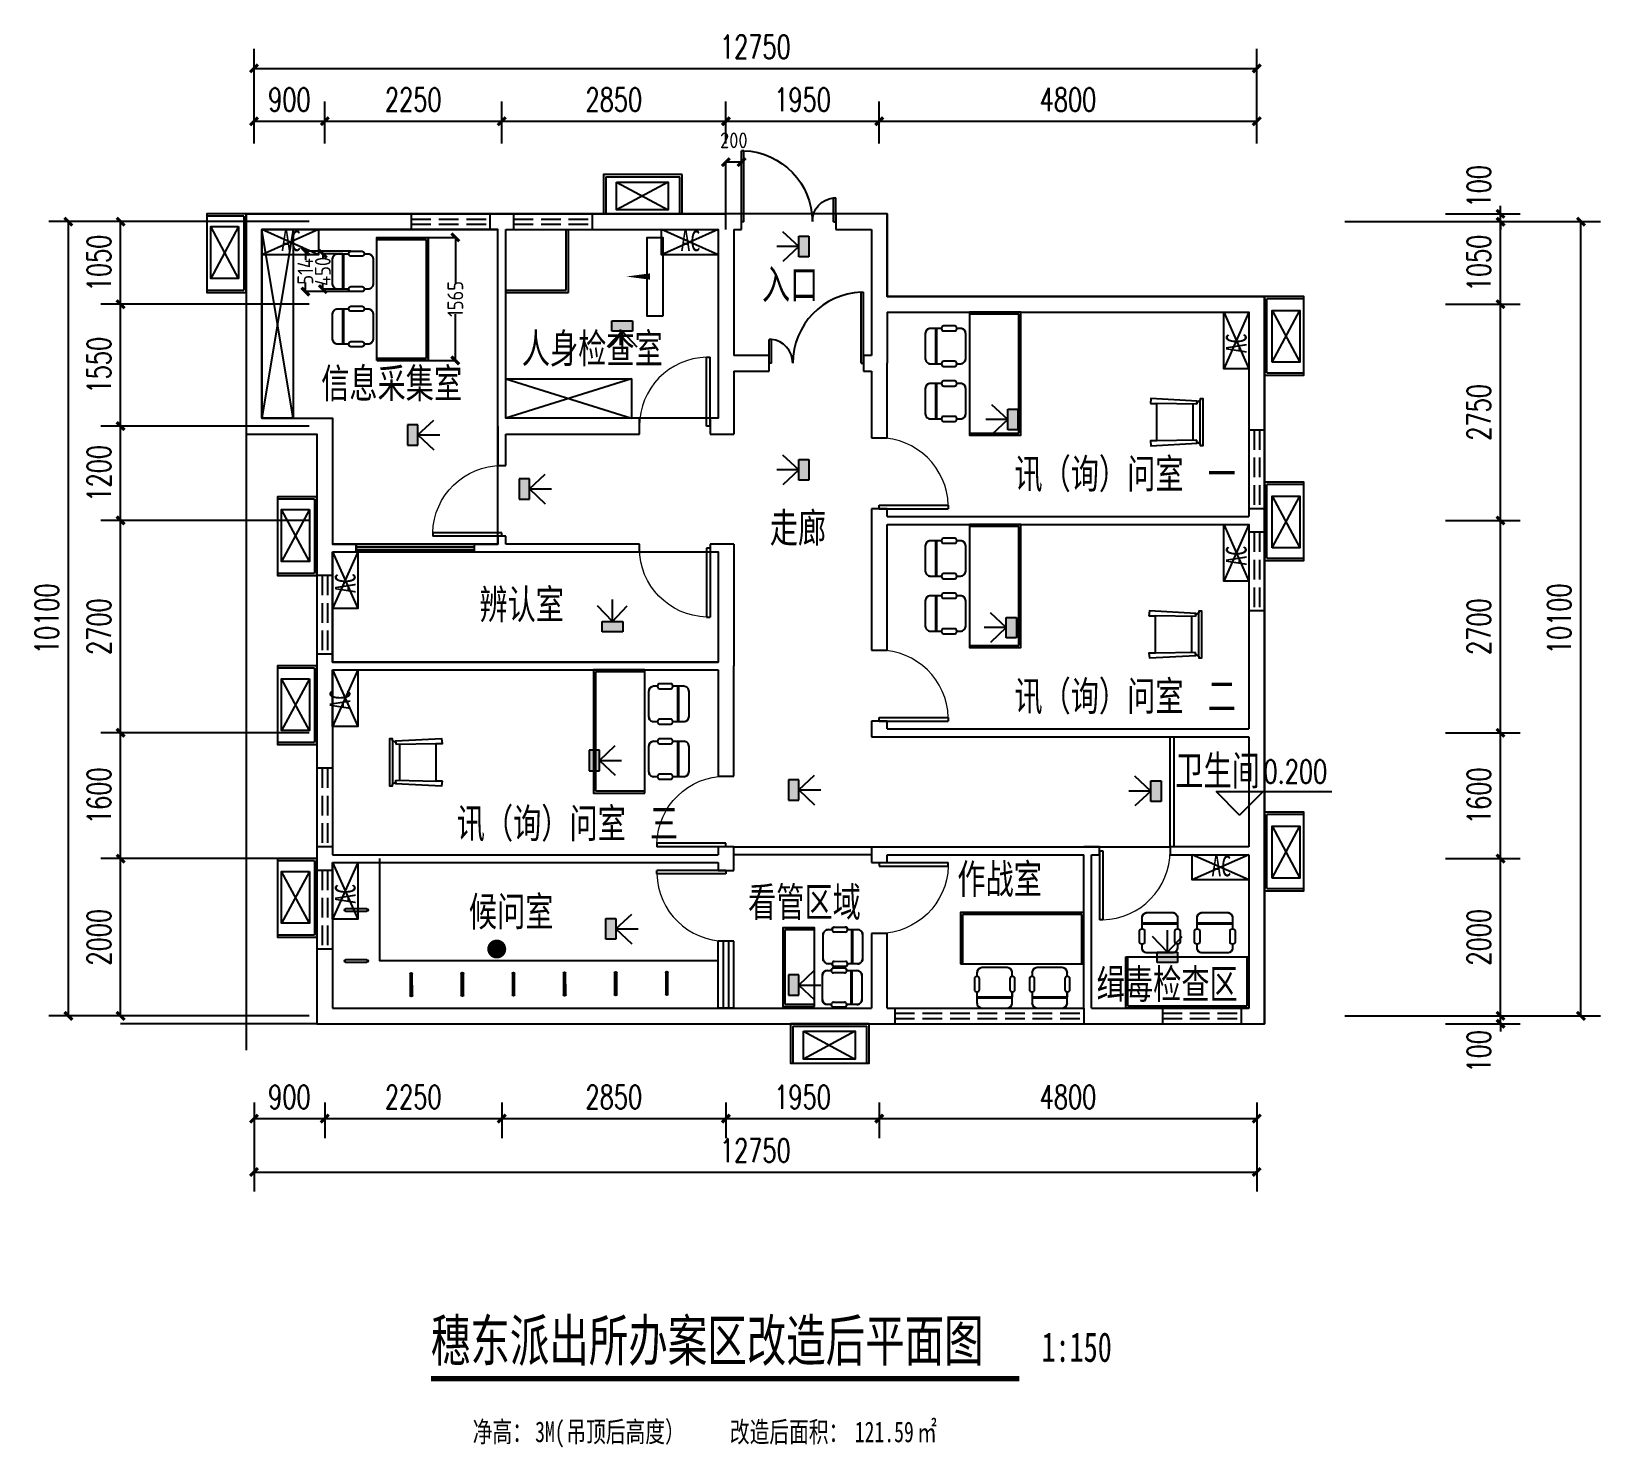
# Model space of a CAD drawing. Extents: x 435414 to 878130, y 303265 to 637509.
# Drawn here: x 435414 to 455367, y 303265 to 321275 of the extents above; entities outside this region: 5.
import ezdxf

# ---------------------------------------------------------------- set-up
doc = ezdxf.new("R2010")
doc.units = 0
doc.header["$LTSCALE"] = 1000
doc.header["$MEASUREMENT"] = 0
doc.linetypes.add('DASH', pattern=[0.35, 0.25, -0.1])
doc.layers.get('0').update_dxf_attribs({"color": 252})
doc.layers.get('Defpoints').update_dxf_attribs({"color": 252})
for name, color, linetype in [('-人员定位', 6, 'Continuous'), ('-人员定位标注', 3, 'Continuous'), ('AXIS', 252, 'Continuous'), ('DIM_ELEV', 252, 'Continuous'), ('DIM_SYMB', 252, 'Continuous'), ('fur', 252, 'Continuous'), ('LATRINE', 252, 'Continuous'), ('PUB_DIM', 252, 'Continuous'), ('PUB_TEXT', 252, 'Continuous'), ('PUB_TITLE', 252, 'Continuous'), ('WALL', 252, 'Continuous'), ('WINDOW', 252, 'Continuous'), ('设计范围外', 252, 'Continuous'), ('铝扣板', 252, 'Continuous')]:
    doc.layers.add(name, color=color, linetype=linetype)
doc.styles.add('_TCH_DIM', font='SIMPLEX', dxfattribs={"bigfont": 'GBCBIG'})
doc.styles.add('_TCH_DIM_T3', font='SIMPLEX', dxfattribs={"width": 0.705882, "bigfont": 'GBCBIG'})
doc.styles.add('HT', font='simhei.ttf', dxfattribs={"width": 0.7, "height": 500})
doc.styles.get("Standard").update_dxf_attribs({"font": 'gbenor.shx', "bigfont": 'gbcbig.shx'})
doc.dimstyles.new('111', dxfattribs={"dimscale": 100, "dimtxt": 2, "dimasz": 1, "dimexe": 0, "dimexo": 0, "dimgap": 0, "dimtad": 0, "dimdec": 0, "dimzin": 0, "dimdsep": 46, "dimtxsty": 'Standard', "dimblk": 'ARCHTICK', "dimcen": 0.09, "dimclrd": 256, "dimclre": 256, "dimclrt": 256, "dimadec": 0, "dimazin": 0, "dimtfac": 1, "dimtdec": 0, "dimtix": 1, "dimtmove": 2, "dimatfit": 3, "dimfxl": 1, "dimtolj": 1, "dimtzin": 0, "dimlwd": -1, "dimarcsym": 0})
doc.dimstyles.new('_TCH_ARCH&&100', dxfattribs={"dimtxt": 297.5, "dimasz": 100, "dimexe": 250, "dimexo": 300, "dimgap": 126.25, "dimtad": 1, "dimdec": 0, "dimzin": 0, "dimdsep": 46, "dimtxsty": '_TCH_DIM_T3', "dimblk": 'ARCHTICK', "dimcen": 0.09, "dimclrt": 7, "dimazin": 2, "dimtfac": 1, "dimtdec": 0, "dimtix": 1, "dimtmove": 2, "dimatfit": 3, "dimfxl": 1, "dimtolj": 1, "dimtzin": 0, "dimarcsym": 0})

msp = doc.modelspace()

# ---------------------------------------------------------------- texts
at = {"color": 7, "style": 'HT', "width": 0.7}
for s, height, p in [('穗东派出所办案区改造后平面图', 525.738, (440494.3, 304364.9)), ('1:150', 375.53, (448258.1, 304356))]:
    msp.add_text(s, height=height, dxfattribs=at).set_placement(p)
at = {"layer": 'DIM_ELEV', "color": 7, "style": '_TCH_DIM', "width": 0.705882}
msp.add_text('0.200', height=297.5, dxfattribs=at).set_placement((451080.7, 311712.8))
at = {"layer": 'PUB_TEXT', "style": 'HT', "width": 0.7}
for s, height, p in [('入口', 375.53, (444702.9, 317870.9)), ('人身检查室', 375.53, (441649.8, 317056.4)), ('信息采集室', 375.53, (439098.7, 316612.4)), ('讯（询）问室', 375.53, (447913, 315462.3)), ('一', 375.5, (450370.4, 315462.3)), ('走廊', 375.53, (444803.3, 314774.7)), ('辨认室', 375.53, (441110.5, 313801.5)), ('讯（询）问室', 375.53, (447913, 312634.8)), ('二', 375.5, (450370.4, 312634.8)), ('卫生间', 375.53, (449959.9, 311687.4)), ('讯（询）问室', 375.53, (440822.5, 311016.9)), ('三', 375.5, (443279.9, 311016.9)), ('作战室', 375.53, (447188, 310309)), ('候问室', 375.53, (440976.7, 309895)), ('看管区域', 375.53, (444526.7, 310015.6)), ('缉毒检查区', 375.53, (448960.2, 308972.9))]:
    msp.add_text(s, height=height, dxfattribs=at).set_placement(p)
at = {"layer": 'PUB_TEXT', "color": 0, "style": 'HT', "width": 0.7}
for s, height, p in [('净高：', 262.87, (441025.5, 303335.2)), ('3M(', 262.87, (441819.5, 303335.2)), ('吊顶后高度）', 262.87, (442216.4, 303335.2)), ('改造后面积：', 262.87, (444295.5, 303333.7)), ('121.59', 262.87, (445883.4, 303333.7)), ('㎡', 262.9, (446677.3, 303333.7))]:
    msp.add_text(s, height=height, dxfattribs=at).set_placement(p)
at = {"layer": 'PUB_TITLE', "color": 0, "style": 'HT', "width": 0.7}
for p in [(877653.9, 637234.6), (877653.9, 637234.6), (438589.1, 318479.9), (443669.1, 318479.9), (450419.1, 310529.9)]:
    msp.add_text('AC', height=262.87, dxfattribs=at).set_placement(p)
for p in [(450866.4, 317181.7), (450866.4, 314481.7), (439536.4, 314131.7), (439469.2, 312649.9), (439536.4, 310181.7)]:
    msp.add_text('AC', height=262.87, rotation=90, dxfattribs=at).set_placement(p)

# ---------------------------------------------------------------- blocks, each defined once
blk = doc.blocks.new('YZ')
at = {"layer": 'fur'}
for p, q in [((124381, 18571), (124060, 18571)), ((123964, 18432), (123964, 18290)), ((124002, 18457), (123990, 18457)), ((123996, 18507), (123996, 18457)), ((124028, 18290), (124028, 18432)), ((124414, 18432), (124414, 18290)), ((124452, 18457), (124440, 18457)), ((124445, 18457), (124445, 18507)), ((124478, 18290), (124478, 18432)), ((123990, 18265), (124002, 18265)), ((123996, 18265), (123996, 18122)), ((123996, 18199), (124445, 18199)), ((123996, 18186), (124445, 18186)), ((124440, 18265), (124452, 18265)), ((124445, 18122), (124445, 18265)), ((124060, 18057), (124381, 18057))]:
    blk.add_line(p, q, dxfattribs=at)
blk.add_lwpolyline([(124445, 18122), (124446, 18265), (124452, 18265, 0.414214), (124478, 18290), (124478, 18432, 0.414214), (124452, 18457), (124446, 18457), (124445, 18457), (124445, 18507, 0.414214), (124381, 18571), (124060, 18571, 0.414214), (123996, 18507), (123996, 18457), (123990, 18457, 0.414214), (123964, 18432), (123964, 18290, 0.414214), (123990, 18265), (123996, 18265), (123996, 18122, 0.414214), (124060, 18057), (124381, 18057, 0.414214), (124445, 18122)], format="xyb", close=True, dxfattribs=at)
for centre, radius, start, end in [((124060, 18507), 64.3, 90, 180), ((124381, 18507), 64.3, 0, 90), ((123990, 18432), 25.7, 90, 180), ((124002, 18432), 25.7, 0, 90), ((124440, 18432), 25.7, 90, 180), ((124452, 18432), 25.7, 0, 90), ((123990, 18290), 25.7, 180, 270), ((124002, 18290), 25.7, 270, 0), ((124440, 18290), 25.7, 180, 270), ((124452, 18290), 25.7, 270, 0), ((124060, 18122), 64.3, 180, 270), ((124381, 18122), 64.3, 270, 0)]:
    blk.add_arc(centre, radius, start, end, dxfattribs=at)
blk = doc.blocks.new('ZH')
at = {"layer": 'fur'}
for p, q in [((125098, 19243), (123584, 19243)), ((123584, 19243), (123584, 18618)), ((125098, 18618), (125098, 19243))]:
    blk.add_line(p, q, dxfattribs=at)
blk.add_lwpolyline([(123558, 18618), (125123, 18618), (125123, 19269), (123558, 19269)], close=True, dxfattribs=at)
for p in [(-230, -3), (470, -3)]:
    blk.add_blockref('YZ', p)
blk = doc.blocks.new('111111')
at = {"layer": '设计范围外', "color": 251, "true_color": 0x636466}
for p, q in [((59799, 102871), (59799, 102401)), ((59931, 102806), (60591, 102453)), ((60591, 102806), (59931, 102453)), ((60739, 102401), (60739, 102871))]:
    blk.add_line(p, q, dxfattribs=at)
for points in [[(60769, 102901), (59769, 102901), (59769, 102401), (60769, 102401)], [(59931, 102806), (60591, 102806), (60591, 102453), (59931, 102453)]]:
    blk.add_lwpolyline(points, close=True, dxfattribs=at)
at = {"layer": '铝扣板', "color": 251, "true_color": 0x636466}
blk.add_line((59799, 102871), (60739, 102871), dxfattribs=at)
blk = doc.blocks.new('22222222')
at = {"layer": '设计范围外', "color": 251, "true_color": 0x636466}
for p, q in [((58177, 100807), (58497, 100087)), ((58497, 100807), (58177, 100087))]:
    blk.add_line(p, q, dxfattribs=at)
blk.add_lwpolyline([(58177, 100807), (58497, 100807), (58497, 100087), (58177, 100087)], close=True, dxfattribs=at)
blk = doc.blocks.new('A$C67C54AE6')
at = {"color": 7}
for p, q in [((14, 28), (286, 28)), ((286, 0), (14, 0))]:
    blk.add_line(p, q, dxfattribs=at)
for centre, start, end in [((14, 14), 90, 270), ((286, 14), 270, 90)]:
    blk.add_arc(centre, 13.9, start, end, dxfattribs=at)
blk = doc.blocks.new('A$C127062B6')
at = {"layer": 'fur'}
for p, q in [((32, 307), (32, 436)), ((96, 500), (403, 500)), ((468, 436), (468, 307)), ((0, 140), (0, 281)), ((26, 307), (39, 307)), ((32, 372), (468, 372)), ((32, 359), (468, 359)), ((64, 281), (64, 140)), ((436, 140), (436, 281)), ((462, 307), (475, 307)), ((500, 281), (500, 140)), ((39, 114), (26, 114)), ((32, 64), (32, 114)), ((403, 0), (96, 0)), ((475, 114), (462, 114)), ((468, 114), (468, 64))]:
    blk.add_line(p, q, dxfattribs=at)
blk.add_lwpolyline([(468, 436), (468, 307), (475, 307, -0.414214), (500, 281), (500, 140, -0.414214), (475, 114), (468, 114), (468, 114), (468, 64, -0.414214), (403, 0), (96, 0, -0.414214), (32, 64), (32, 114), (26, 114, -0.414214), (0, 140), (0, 281, -0.414214), (26, 307), (32, 307), (32, 436, -0.414214), (96, 500), (403, 500, -0.414214), (468, 436)], format="xyb", close=True, dxfattribs=at)
for centre, radius, start, end in [((96, 436), 64.3, 90, 180), ((403, 436), 64.3, 0, 90), ((26, 281), 25.7, 90, 180), ((39, 281), 25.7, 0, 90), ((462, 281), 25.7, 90, 180), ((475, 281), 25.7, 0, 90), ((26, 140), 25.7, 180, 270), ((96, 64), 64.3, 180, 270), ((39, 140), 25.7, 270, 0), ((403, 64), 64.3, 270, 0), ((462, 140), 25.7, 180, 270), ((475, 140), 25.7, 270, 0)]:
    blk.add_arc(centre, radius, start, end, dxfattribs=at)
blk = doc.blocks.new('A$C57A22358')
at = {"layer": 'fur'}
for p, q in [((974, 375), (26, 375)), ((26, 375), (26, 0)), ((974, 0), (974, 375))]:
    blk.add_line(p, q, dxfattribs=at)
blk.add_lwpolyline([(0, 0), (1000, 0), (1000, 400), (0, 400)], close=True, dxfattribs=at)
blk = doc.blocks.new('_ArchTick')
at = {"color": 0, "linetype": 'ByBlock', "const_width": 0.4}
blk.add_lwpolyline([(-0.5, -0.5), (0.5, 0.5)], dxfattribs=at)
blk = doc.blocks.new('*D23')
at = {"layer": 'AXIS', "color": 0, "lineweight": -2, "transparency": 16777216}
for p, q in [((438245, 319847), (438245, 320382)), ((439145, 319847), (439145, 320382)), ((438245, 320132), (439145, 320132))]:
    blk.add_line(p, q, dxfattribs=at)
at = {"layer": 'Defpoints', "color": 0, "transparency": 16777216}
for p in [(439145, 320132), (438245, 319547), (439145, 319547)]:
    blk.add_point(p, dxfattribs=at)
at = {"layer": 'AXIS', "color": 0, "lineweight": -2, "transparency": 16777216, "xscale": 100, "yscale": 100, "zscale": 100, "rotation": 180}
blk.add_blockref('_ArchTick', (438245, 320132), dxfattribs=at)
at = {"layer": 'AXIS', "color": 0, "lineweight": -2, "transparency": 16777216, "xscale": 100, "yscale": 100, "zscale": 100}
blk.add_blockref('_ArchTick', (439145, 320132), dxfattribs=at)
at = {"layer": 'AXIS', "color": 7, "transparency": 16777216, "insert": (438695, 320407), "char_height": 297.5, "attachment_point": 5, "style": '_TCH_DIM_T3'}
blk.add_mtext('\\A1;900', dxfattribs=at)
blk = doc.blocks.new('*D24')
at = {"layer": 'AXIS', "color": 0, "lineweight": -2, "transparency": 16777216}
for p, q in [((439145, 319847), (439145, 320382)), ((441395, 319847), (441395, 320382)), ((439145, 320132), (441395, 320132))]:
    blk.add_line(p, q, dxfattribs=at)
at = {"layer": 'Defpoints', "color": 0, "transparency": 16777216}
for p in [(441395, 320132), (439145, 319547), (441395, 319547)]:
    blk.add_point(p, dxfattribs=at)
at = {"layer": 'AXIS', "color": 0, "lineweight": -2, "transparency": 16777216, "xscale": 100, "yscale": 100, "zscale": 100, "rotation": 180}
blk.add_blockref('_ArchTick', (439145, 320132), dxfattribs=at)
at = {"layer": 'AXIS', "color": 0, "lineweight": -2, "transparency": 16777216, "xscale": 100, "yscale": 100, "zscale": 100}
blk.add_blockref('_ArchTick', (441395, 320132), dxfattribs=at)
at = {"layer": 'AXIS', "color": 7, "transparency": 16777216, "insert": (440270, 320407), "char_height": 297.5, "attachment_point": 5, "style": '_TCH_DIM_T3'}
blk.add_mtext('\\A1;2250', dxfattribs=at)
blk = doc.blocks.new('*D25')
at = {"layer": 'AXIS', "color": 0, "lineweight": -2, "transparency": 16777216}
for p, q in [((441395, 319847), (441395, 320382)), ((444245, 319847), (444245, 320382)), ((441395, 320132), (444245, 320132))]:
    blk.add_line(p, q, dxfattribs=at)
at = {"layer": 'Defpoints', "color": 0, "transparency": 16777216}
for p in [(444245, 320132), (441395, 319547), (444245, 319547)]:
    blk.add_point(p, dxfattribs=at)
at = {"layer": 'AXIS', "color": 0, "lineweight": -2, "transparency": 16777216, "xscale": 100, "yscale": 100, "zscale": 100, "rotation": 180}
blk.add_blockref('_ArchTick', (441395, 320132), dxfattribs=at)
at = {"layer": 'AXIS', "color": 0, "lineweight": -2, "transparency": 16777216, "xscale": 100, "yscale": 100, "zscale": 100}
blk.add_blockref('_ArchTick', (444245, 320132), dxfattribs=at)
at = {"layer": 'AXIS', "color": 7, "transparency": 16777216, "insert": (442820, 320407), "char_height": 297.5, "attachment_point": 5, "style": '_TCH_DIM_T3'}
blk.add_mtext('\\A1;2850', dxfattribs=at)
blk = doc.blocks.new('*D26')
at = {"layer": 'AXIS', "color": 0, "lineweight": -2, "transparency": 16777216}
for p, q in [((444245, 319847), (444245, 320382)), ((446195, 319847), (446195, 320382)), ((444245, 320132), (446195, 320132))]:
    blk.add_line(p, q, dxfattribs=at)
at = {"layer": 'Defpoints', "color": 0, "transparency": 16777216}
for p in [(446195, 320132), (444245, 319547), (446195, 319547)]:
    blk.add_point(p, dxfattribs=at)
at = {"layer": 'AXIS', "color": 0, "lineweight": -2, "transparency": 16777216, "xscale": 100, "yscale": 100, "zscale": 100, "rotation": 180}
blk.add_blockref('_ArchTick', (444245, 320132), dxfattribs=at)
at = {"layer": 'AXIS', "color": 0, "lineweight": -2, "transparency": 16777216, "xscale": 100, "yscale": 100, "zscale": 100}
blk.add_blockref('_ArchTick', (446195, 320132), dxfattribs=at)
at = {"layer": 'AXIS', "color": 7, "transparency": 16777216, "insert": (445220, 320407), "char_height": 297.5, "attachment_point": 5, "style": '_TCH_DIM_T3'}
blk.add_mtext('\\A1;1950', dxfattribs=at)
blk = doc.blocks.new('*D27')
at = {"layer": 'AXIS', "color": 0, "lineweight": -2, "transparency": 16777216}
for p, q in [((446195, 319847), (446195, 320382)), ((450995, 319847), (450995, 320382)), ((446195, 320132), (450995, 320132))]:
    blk.add_line(p, q, dxfattribs=at)
at = {"layer": 'Defpoints', "color": 0, "transparency": 16777216}
for p in [(450995, 320132), (446195, 319547), (450995, 319547)]:
    blk.add_point(p, dxfattribs=at)
at = {"layer": 'AXIS', "color": 0, "lineweight": -2, "transparency": 16777216, "xscale": 100, "yscale": 100, "zscale": 100, "rotation": 180}
blk.add_blockref('_ArchTick', (446195, 320132), dxfattribs=at)
at = {"layer": 'AXIS', "color": 0, "lineweight": -2, "transparency": 16777216, "xscale": 100, "yscale": 100, "zscale": 100}
blk.add_blockref('_ArchTick', (450995, 320132), dxfattribs=at)
at = {"layer": 'AXIS', "color": 7, "transparency": 16777216, "insert": (448595, 320407), "char_height": 297.5, "attachment_point": 5, "style": '_TCH_DIM_T3'}
blk.add_mtext('\\A1;4800', dxfattribs=at)
blk = doc.blocks.new('*D28')
at = {"layer": 'AXIS', "color": 0, "lineweight": -2, "transparency": 16777216}
for p, q in [((438245, 319847), (438245, 321054)), ((450995, 319847), (450995, 321054)), ((438245, 320804), (450995, 320804))]:
    blk.add_line(p, q, dxfattribs=at)
at = {"layer": 'Defpoints', "color": 0, "transparency": 16777216}
for p in [(450995, 320804), (438245, 319547), (450995, 319547)]:
    blk.add_point(p, dxfattribs=at)
at = {"layer": 'AXIS', "color": 0, "lineweight": -2, "transparency": 16777216, "xscale": 100, "yscale": 100, "zscale": 100, "rotation": 180}
blk.add_blockref('_ArchTick', (438245, 320804), dxfattribs=at)
at = {"layer": 'AXIS', "color": 0, "lineweight": -2, "transparency": 16777216, "xscale": 100, "yscale": 100, "zscale": 100}
blk.add_blockref('_ArchTick', (450995, 320804), dxfattribs=at)
at = {"layer": 'AXIS', "color": 7, "transparency": 16777216, "insert": (444620, 321079), "char_height": 297.5, "attachment_point": 5, "style": '_TCH_DIM_T3'}
blk.add_mtext('\\A1;12750', dxfattribs=at)
blk = doc.blocks.new('*D29')
at = {"layer": 'AXIS', "color": 0, "lineweight": -2, "transparency": 16777216}
for p, q in [((438245, 307655), (438245, 307199)), ((439145, 307655), (439145, 307199)), ((438245, 307449), (439145, 307449))]:
    blk.add_line(p, q, dxfattribs=at)
at = {"layer": 'Defpoints', "color": 0, "transparency": 16777216}
for p in [(438245, 307955), (439145, 307955), (439145, 307449)]:
    blk.add_point(p, dxfattribs=at)
at = {"layer": 'AXIS', "color": 0, "lineweight": -2, "transparency": 16777216, "xscale": 100, "yscale": 100, "zscale": 100, "rotation": 180}
blk.add_blockref('_ArchTick', (438245, 307449), dxfattribs=at)
at = {"layer": 'AXIS', "color": 0, "lineweight": -2, "transparency": 16777216, "xscale": 100, "yscale": 100, "zscale": 100}
blk.add_blockref('_ArchTick', (439145, 307449), dxfattribs=at)
at = {"layer": 'AXIS', "color": 7, "transparency": 16777216, "insert": (438695, 307724), "char_height": 297.5, "attachment_point": 5, "style": '_TCH_DIM_T3'}
blk.add_mtext('\\A1;900', dxfattribs=at)
blk = doc.blocks.new('*D30')
at = {"layer": 'AXIS', "color": 0, "lineweight": -2, "transparency": 16777216}
for p, q in [((439145, 307655), (439145, 307199)), ((441395, 307655), (441395, 307199)), ((439145, 307449), (441395, 307449))]:
    blk.add_line(p, q, dxfattribs=at)
at = {"layer": 'Defpoints', "color": 0, "transparency": 16777216}
for p in [(439145, 307955), (441395, 307955), (441395, 307449)]:
    blk.add_point(p, dxfattribs=at)
at = {"layer": 'AXIS', "color": 0, "lineweight": -2, "transparency": 16777216, "xscale": 100, "yscale": 100, "zscale": 100, "rotation": 180}
blk.add_blockref('_ArchTick', (439145, 307449), dxfattribs=at)
at = {"layer": 'AXIS', "color": 0, "lineweight": -2, "transparency": 16777216, "xscale": 100, "yscale": 100, "zscale": 100}
blk.add_blockref('_ArchTick', (441395, 307449), dxfattribs=at)
at = {"layer": 'AXIS', "color": 7, "transparency": 16777216, "insert": (440270, 307724), "char_height": 297.5, "attachment_point": 5, "style": '_TCH_DIM_T3'}
blk.add_mtext('\\A1;2250', dxfattribs=at)
blk = doc.blocks.new('*D31')
at = {"layer": 'AXIS', "color": 0, "lineweight": -2, "transparency": 16777216}
for p, q in [((441395, 307655), (441395, 307199)), ((444245, 307655), (444245, 307199)), ((441395, 307449), (444245, 307449))]:
    blk.add_line(p, q, dxfattribs=at)
at = {"layer": 'Defpoints', "color": 0, "transparency": 16777216}
for p in [(441395, 307955), (444245, 307955), (444245, 307449)]:
    blk.add_point(p, dxfattribs=at)
at = {"layer": 'AXIS', "color": 0, "lineweight": -2, "transparency": 16777216, "xscale": 100, "yscale": 100, "zscale": 100, "rotation": 180}
blk.add_blockref('_ArchTick', (441395, 307449), dxfattribs=at)
at = {"layer": 'AXIS', "color": 0, "lineweight": -2, "transparency": 16777216, "xscale": 100, "yscale": 100, "zscale": 100}
blk.add_blockref('_ArchTick', (444245, 307449), dxfattribs=at)
at = {"layer": 'AXIS', "color": 7, "transparency": 16777216, "insert": (442820, 307724), "char_height": 297.5, "attachment_point": 5, "style": '_TCH_DIM_T3'}
blk.add_mtext('\\A1;2850', dxfattribs=at)
blk = doc.blocks.new('*D32')
at = {"layer": 'AXIS', "color": 0, "lineweight": -2, "transparency": 16777216}
for p, q in [((444245, 307655), (444245, 307199)), ((446195, 307655), (446195, 307199)), ((444245, 307449), (446195, 307449))]:
    blk.add_line(p, q, dxfattribs=at)
at = {"layer": 'Defpoints', "color": 0, "transparency": 16777216}
for p in [(444245, 307955), (446195, 307955), (446195, 307449)]:
    blk.add_point(p, dxfattribs=at)
at = {"layer": 'AXIS', "color": 0, "lineweight": -2, "transparency": 16777216, "xscale": 100, "yscale": 100, "zscale": 100, "rotation": 180}
blk.add_blockref('_ArchTick', (444245, 307449), dxfattribs=at)
at = {"layer": 'AXIS', "color": 0, "lineweight": -2, "transparency": 16777216, "xscale": 100, "yscale": 100, "zscale": 100}
blk.add_blockref('_ArchTick', (446195, 307449), dxfattribs=at)
at = {"layer": 'AXIS', "color": 7, "transparency": 16777216, "insert": (445220, 307724), "char_height": 297.5, "attachment_point": 5, "style": '_TCH_DIM_T3'}
blk.add_mtext('\\A1;1950', dxfattribs=at)
blk = doc.blocks.new('*D33')
at = {"layer": 'AXIS', "color": 0, "lineweight": -2, "transparency": 16777216}
for p, q in [((446195, 307655), (446195, 307199)), ((450995, 307655), (450995, 307199)), ((446195, 307449), (450995, 307449))]:
    blk.add_line(p, q, dxfattribs=at)
at = {"layer": 'Defpoints', "color": 0, "transparency": 16777216}
for p in [(446195, 307955), (450995, 307955), (450995, 307449)]:
    blk.add_point(p, dxfattribs=at)
at = {"layer": 'AXIS', "color": 0, "lineweight": -2, "transparency": 16777216, "xscale": 100, "yscale": 100, "zscale": 100, "rotation": 180}
blk.add_blockref('_ArchTick', (446195, 307449), dxfattribs=at)
at = {"layer": 'AXIS', "color": 0, "lineweight": -2, "transparency": 16777216, "xscale": 100, "yscale": 100, "zscale": 100}
blk.add_blockref('_ArchTick', (450995, 307449), dxfattribs=at)
at = {"layer": 'AXIS', "color": 7, "transparency": 16777216, "insert": (448595, 307724), "char_height": 297.5, "attachment_point": 5, "style": '_TCH_DIM_T3'}
blk.add_mtext('\\A1;4800', dxfattribs=at)
blk = doc.blocks.new('*D34')
at = {"layer": 'AXIS', "color": 0, "lineweight": -2, "transparency": 16777216}
for p, q in [((438245, 307655), (438245, 306520)), ((450995, 307655), (450995, 306520)), ((438245, 306770), (450995, 306770))]:
    blk.add_line(p, q, dxfattribs=at)
at = {"layer": 'Defpoints', "color": 0, "transparency": 16777216}
for p in [(438245, 307955), (450995, 307955), (450995, 306770)]:
    blk.add_point(p, dxfattribs=at)
at = {"layer": 'AXIS', "color": 0, "lineweight": -2, "transparency": 16777216, "xscale": 100, "yscale": 100, "zscale": 100, "rotation": 180}
blk.add_blockref('_ArchTick', (438245, 306770), dxfattribs=at)
at = {"layer": 'AXIS', "color": 0, "lineweight": -2, "transparency": 16777216, "xscale": 100, "yscale": 100, "zscale": 100}
blk.add_blockref('_ArchTick', (450995, 306770), dxfattribs=at)
at = {"layer": 'AXIS', "color": 7, "transparency": 16777216, "insert": (444620, 307045), "char_height": 297.5, "attachment_point": 5, "style": '_TCH_DIM_T3'}
blk.add_mtext('\\A1;12750', dxfattribs=at)
blk = doc.blocks.new('*D35')
at = {"layer": 'AXIS', "color": 0, "lineweight": -2, "transparency": 16777216}
for p, q in [((438945, 310755), (436299, 310755)), ((436549, 308755), (436549, 310755)), ((438945, 308755), (436299, 308755))]:
    blk.add_line(p, q, dxfattribs=at)
at = {"layer": 'Defpoints', "color": 0, "transparency": 16777216}
for p in [(436549, 310755), (439245, 310755), (439245, 308755)]:
    blk.add_point(p, dxfattribs=at)
at = {"layer": 'AXIS', "color": 0, "lineweight": -2, "transparency": 16777216, "xscale": 100, "yscale": 100, "zscale": 100}
for p, rotation in [((436549, 310755), 90), ((436549, 308755), 270)]:
    blk.add_blockref('_ArchTick', p, dxfattribs=dict(at, rotation=rotation))
at = {"layer": 'AXIS', "color": 7, "transparency": 16777216, "insert": (436274, 309755), "char_height": 297.5, "attachment_point": 5, "rotation": 90, "style": '_TCH_DIM_T3'}
blk.add_mtext('\\A1;2000', dxfattribs=at)
blk = doc.blocks.new('*D36')
at = {"layer": 'AXIS', "color": 0, "lineweight": -2, "transparency": 16777216}
for p, q in [((438945, 312355), (436299, 312355)), ((436549, 310755), (436549, 312355)), ((438945, 310755), (436299, 310755))]:
    blk.add_line(p, q, dxfattribs=at)
at = {"layer": 'Defpoints', "color": 0, "transparency": 16777216}
for p in [(436549, 312355), (439245, 312355), (439245, 310755)]:
    blk.add_point(p, dxfattribs=at)
at = {"layer": 'AXIS', "color": 0, "lineweight": -2, "transparency": 16777216, "xscale": 100, "yscale": 100, "zscale": 100}
for p, rotation in [((436549, 312355), 90), ((436549, 310755), 270)]:
    blk.add_blockref('_ArchTick', p, dxfattribs=dict(at, rotation=rotation))
at = {"layer": 'AXIS', "color": 7, "transparency": 16777216, "insert": (436274, 311555), "char_height": 297.5, "attachment_point": 5, "rotation": 90, "style": '_TCH_DIM_T3'}
blk.add_mtext('\\A1;1600', dxfattribs=at)
blk = doc.blocks.new('*D37')
at = {"layer": 'AXIS', "color": 0, "lineweight": -2, "transparency": 16777216}
for p, q in [((438945, 315055), (436299, 315055)), ((436549, 312355), (436549, 315055)), ((438945, 312355), (436299, 312355))]:
    blk.add_line(p, q, dxfattribs=at)
at = {"layer": 'Defpoints', "color": 0, "transparency": 16777216}
for p in [(436549, 315055), (439245, 315055), (439245, 312355)]:
    blk.add_point(p, dxfattribs=at)
at = {"layer": 'AXIS', "color": 0, "lineweight": -2, "transparency": 16777216, "xscale": 100, "yscale": 100, "zscale": 100}
for p, rotation in [((436549, 315055), 90), ((436549, 312355), 270)]:
    blk.add_blockref('_ArchTick', p, dxfattribs=dict(at, rotation=rotation))
at = {"layer": 'AXIS', "color": 7, "transparency": 16777216, "insert": (436274, 313705), "char_height": 297.5, "attachment_point": 5, "rotation": 90, "style": '_TCH_DIM_T3'}
blk.add_mtext('\\A1;2700', dxfattribs=at)
blk = doc.blocks.new('*D38')
at = {"layer": 'AXIS', "color": 0, "lineweight": -2, "transparency": 16777216}
for p, q in [((438945, 316255), (436299, 316255)), ((436549, 315055), (436549, 316255)), ((438945, 315055), (436299, 315055))]:
    blk.add_line(p, q, dxfattribs=at)
at = {"layer": 'Defpoints', "color": 0, "transparency": 16777216}
for p in [(436549, 316255), (439245, 316255), (439245, 315055)]:
    blk.add_point(p, dxfattribs=at)
at = {"layer": 'AXIS', "color": 0, "lineweight": -2, "transparency": 16777216, "xscale": 100, "yscale": 100, "zscale": 100}
for p, rotation in [((436549, 316255), 90), ((436549, 315055), 270)]:
    blk.add_blockref('_ArchTick', p, dxfattribs=dict(at, rotation=rotation))
at = {"layer": 'AXIS', "color": 7, "transparency": 16777216, "insert": (436274, 315655), "char_height": 297.5, "attachment_point": 5, "rotation": 90, "style": '_TCH_DIM_T3'}
blk.add_mtext('\\A1;1200', dxfattribs=at)
blk = doc.blocks.new('*D39')
at = {"layer": 'AXIS', "color": 0, "lineweight": -2, "transparency": 16777216}
for p, q in [((438945, 317805), (436299, 317805)), ((436549, 316255), (436549, 317805)), ((438945, 316255), (436299, 316255))]:
    blk.add_line(p, q, dxfattribs=at)
at = {"layer": 'Defpoints', "color": 0, "transparency": 16777216}
for p in [(436549, 317805), (439245, 317805), (439245, 316255)]:
    blk.add_point(p, dxfattribs=at)
at = {"layer": 'AXIS', "color": 0, "lineweight": -2, "transparency": 16777216, "xscale": 100, "yscale": 100, "zscale": 100}
for p, rotation in [((436549, 317805), 90), ((436549, 316255), 270)]:
    blk.add_blockref('_ArchTick', p, dxfattribs=dict(at, rotation=rotation))
at = {"layer": 'AXIS', "color": 7, "transparency": 16777216, "insert": (436274, 317030), "char_height": 297.5, "attachment_point": 5, "rotation": 90, "style": '_TCH_DIM_T3'}
blk.add_mtext('\\A1;1550', dxfattribs=at)
blk = doc.blocks.new('*D40')
at = {"layer": 'AXIS', "color": 0, "lineweight": -2, "transparency": 16777216}
for p, q in [((438945, 318855), (436299, 318855)), ((436549, 317805), (436549, 318855)), ((438945, 317805), (436299, 317805))]:
    blk.add_line(p, q, dxfattribs=at)
at = {"layer": 'Defpoints', "color": 0, "transparency": 16777216}
for p in [(436549, 318855), (439245, 318855), (439245, 317805)]:
    blk.add_point(p, dxfattribs=at)
at = {"layer": 'AXIS', "color": 0, "lineweight": -2, "transparency": 16777216, "xscale": 100, "yscale": 100, "zscale": 100}
for p, rotation in [((436549, 318855), 90), ((436549, 317805), 270)]:
    blk.add_blockref('_ArchTick', p, dxfattribs=dict(at, rotation=rotation))
at = {"layer": 'AXIS', "color": 7, "transparency": 16777216, "insert": (436274, 318330), "char_height": 297.5, "attachment_point": 5, "rotation": 90, "style": '_TCH_DIM_T3'}
blk.add_mtext('\\A1;1050', dxfattribs=at)
blk = doc.blocks.new('*D41')
at = {"layer": 'AXIS', "color": 0, "lineweight": -2, "transparency": 16777216}
for p, q in [((438945, 318855), (435635, 318855)), ((435885, 308755), (435885, 318855)), ((438945, 308755), (435635, 308755))]:
    blk.add_line(p, q, dxfattribs=at)
at = {"layer": 'Defpoints', "color": 0, "transparency": 16777216}
for p in [(435885, 318855), (439245, 318855), (439245, 308755)]:
    blk.add_point(p, dxfattribs=at)
at = {"layer": 'AXIS', "color": 0, "lineweight": -2, "transparency": 16777216, "xscale": 100, "yscale": 100, "zscale": 100}
for p, rotation in [((435885, 318855), 90), ((435885, 308755), 270)]:
    blk.add_blockref('_ArchTick', p, dxfattribs=dict(at, rotation=rotation))
at = {"layer": 'AXIS', "color": 7, "transparency": 16777216, "insert": (435610, 313805), "char_height": 297.5, "attachment_point": 5, "rotation": 90, "style": '_TCH_DIM_T3'}
blk.add_mtext('\\A1;10100', dxfattribs=at)
blk = doc.blocks.new('*D42')
at = {"layer": 'AXIS', "color": 0, "lineweight": -2, "transparency": 16777216}
for p, q in [((452117, 318855), (455367, 318855)), ((455117, 308755), (455117, 318855)), ((452117, 308755), (455367, 308755))]:
    blk.add_line(p, q, dxfattribs=at)
at = {"layer": 'Defpoints', "color": 0, "transparency": 16777216}
for p in [(451817, 318855), (455117, 318855), (451817, 308755)]:
    blk.add_point(p, dxfattribs=at)
at = {"layer": 'AXIS', "color": 0, "lineweight": -2, "transparency": 16777216, "xscale": 100, "yscale": 100, "zscale": 100}
for p, rotation in [((455117, 318855), 90), ((455117, 308755), 270)]:
    blk.add_blockref('_ArchTick', p, dxfattribs=dict(at, rotation=rotation))
at = {"layer": 'AXIS', "color": 7, "transparency": 16777216, "insert": (454842, 313805), "char_height": 297.5, "attachment_point": 5, "rotation": 90, "style": '_TCH_DIM_T3'}
blk.add_mtext('\\A1;10100', dxfattribs=at)
blk = doc.blocks.new('*D43')
at = {"layer": 'Defpoints', "color": 0, "transparency": 16777216}
for p in [(453095, 308755), (454095, 308755), (453095, 308655)]:
    blk.add_point(p, dxfattribs=at)
at = {"layer": 'PUB_DIM', "color": 0, "lineweight": -2, "transparency": 16777216}
for p, q in [((453395, 308755), (454345, 308755)), ((454095, 308755), (454095, 308855)), ((454095, 308655), (454095, 308755)), ((453395, 308655), (454345, 308655)), ((454095, 308655), (454095, 308555))]:
    blk.add_line(p, q, dxfattribs=at)
at = {"layer": 'PUB_DIM', "color": 0, "lineweight": -2, "transparency": 16777216, "xscale": 100, "yscale": 100, "zscale": 100}
for p, rotation in [((454095, 308755), 270), ((454095, 308655), 90)]:
    blk.add_blockref('_ArchTick', p, dxfattribs=dict(at, rotation=rotation))
at = {"layer": 'PUB_DIM', "color": 7, "transparency": 16777216, "insert": (453820, 308305), "char_height": 297.5, "attachment_point": 5, "rotation": 90, "style": '_TCH_DIM_T3'}
blk.add_mtext('\\A1;100', dxfattribs=at)
blk = doc.blocks.new('*D44')
at = {"layer": 'Defpoints', "color": 0, "transparency": 16777216}
for p in [(453095, 310755), (454095, 310755), (453095, 308755)]:
    blk.add_point(p, dxfattribs=at)
at = {"layer": 'PUB_DIM', "color": 0, "lineweight": -2, "transparency": 16777216}
for p, q in [((453395, 310755), (454345, 310755)), ((454095, 308755), (454095, 310755)), ((453395, 308755), (454345, 308755))]:
    blk.add_line(p, q, dxfattribs=at)
at = {"layer": 'PUB_DIM', "color": 0, "lineweight": -2, "transparency": 16777216, "xscale": 100, "yscale": 100, "zscale": 100}
for p, rotation in [((454095, 310755), 90), ((454095, 308755), 270)]:
    blk.add_blockref('_ArchTick', p, dxfattribs=dict(at, rotation=rotation))
at = {"layer": 'PUB_DIM', "color": 7, "transparency": 16777216, "insert": (453820, 309755), "char_height": 297.5, "attachment_point": 5, "rotation": 90, "style": '_TCH_DIM_T3'}
blk.add_mtext('\\A1;2000', dxfattribs=at)
blk = doc.blocks.new('*D45')
at = {"layer": 'Defpoints', "color": 0, "transparency": 16777216}
for p in [(453095, 312355), (454095, 312355), (453095, 310755)]:
    blk.add_point(p, dxfattribs=at)
at = {"layer": 'PUB_DIM', "color": 0, "lineweight": -2, "transparency": 16777216}
for p, q in [((453395, 312355), (454345, 312355)), ((454095, 310755), (454095, 312355)), ((453395, 310755), (454345, 310755))]:
    blk.add_line(p, q, dxfattribs=at)
at = {"layer": 'PUB_DIM', "color": 0, "lineweight": -2, "transparency": 16777216, "xscale": 100, "yscale": 100, "zscale": 100}
for p, rotation in [((454095, 312355), 90), ((454095, 310755), 270)]:
    blk.add_blockref('_ArchTick', p, dxfattribs=dict(at, rotation=rotation))
at = {"layer": 'PUB_DIM', "color": 7, "transparency": 16777216, "insert": (453820, 311555), "char_height": 297.5, "attachment_point": 5, "rotation": 90, "style": '_TCH_DIM_T3'}
blk.add_mtext('\\A1;1600', dxfattribs=at)
blk = doc.blocks.new('*D46')
at = {"layer": 'Defpoints', "color": 0, "transparency": 16777216}
for p in [(453095, 315055), (454095, 315055), (453095, 312355)]:
    blk.add_point(p, dxfattribs=at)
at = {"layer": 'PUB_DIM', "color": 0, "lineweight": -2, "transparency": 16777216}
for p, q in [((453395, 315055), (454345, 315055)), ((454095, 312355), (454095, 315055)), ((453395, 312355), (454345, 312355))]:
    blk.add_line(p, q, dxfattribs=at)
at = {"layer": 'PUB_DIM', "color": 0, "lineweight": -2, "transparency": 16777216, "xscale": 100, "yscale": 100, "zscale": 100}
for p, rotation in [((454095, 315055), 90), ((454095, 312355), 270)]:
    blk.add_blockref('_ArchTick', p, dxfattribs=dict(at, rotation=rotation))
at = {"layer": 'PUB_DIM', "color": 7, "transparency": 16777216, "insert": (453820, 313705), "char_height": 297.5, "attachment_point": 5, "rotation": 90, "style": '_TCH_DIM_T3'}
blk.add_mtext('\\A1;2700', dxfattribs=at)
blk = doc.blocks.new('*D47')
at = {"layer": 'Defpoints', "color": 0, "transparency": 16777216}
for p in [(453095, 317805), (454095, 317805), (453095, 315055)]:
    blk.add_point(p, dxfattribs=at)
at = {"layer": 'PUB_DIM', "color": 0, "lineweight": -2, "transparency": 16777216}
for p, q in [((453395, 317805), (454345, 317805)), ((454095, 315055), (454095, 317805)), ((453395, 315055), (454345, 315055))]:
    blk.add_line(p, q, dxfattribs=at)
at = {"layer": 'PUB_DIM', "color": 0, "lineweight": -2, "transparency": 16777216, "xscale": 100, "yscale": 100, "zscale": 100}
for p, rotation in [((454095, 317805), 90), ((454095, 315055), 270)]:
    blk.add_blockref('_ArchTick', p, dxfattribs=dict(at, rotation=rotation))
at = {"layer": 'PUB_DIM', "color": 7, "transparency": 16777216, "insert": (453820, 316430), "char_height": 297.5, "attachment_point": 5, "rotation": 90, "style": '_TCH_DIM_T3'}
blk.add_mtext('\\A1;2750', dxfattribs=at)
blk = doc.blocks.new('*D48')
at = {"layer": 'Defpoints', "color": 0, "transparency": 16777216}
for p in [(453095, 318855), (454095, 318855), (453095, 317805)]:
    blk.add_point(p, dxfattribs=at)
at = {"layer": 'PUB_DIM', "color": 0, "lineweight": -2, "transparency": 16777216}
for p, q in [((453395, 318855), (454345, 318855)), ((454095, 317805), (454095, 318855)), ((453395, 317805), (454345, 317805))]:
    blk.add_line(p, q, dxfattribs=at)
at = {"layer": 'PUB_DIM', "color": 0, "lineweight": -2, "transparency": 16777216, "xscale": 100, "yscale": 100, "zscale": 100}
for p, rotation in [((454095, 318855), 90), ((454095, 317805), 270)]:
    blk.add_blockref('_ArchTick', p, dxfattribs=dict(at, rotation=rotation))
at = {"layer": 'PUB_DIM', "color": 7, "transparency": 16777216, "insert": (453820, 318330), "char_height": 297.5, "attachment_point": 5, "rotation": 90, "style": '_TCH_DIM_T3'}
blk.add_mtext('\\A1;1050', dxfattribs=at)
blk = doc.blocks.new('*D49')
at = {"layer": 'Defpoints', "color": 0, "transparency": 16777216}
for p in [(453095, 318955), (453095, 318855), (454095, 318955)]:
    blk.add_point(p, dxfattribs=at)
at = {"layer": 'PUB_DIM', "color": 0, "lineweight": -2, "transparency": 16777216}
for p, q in [((454095, 318955), (454095, 319055)), ((453395, 318955), (454345, 318955)), ((453395, 318855), (454345, 318855)), ((454095, 318855), (454095, 318955)), ((454095, 318855), (454095, 318755))]:
    blk.add_line(p, q, dxfattribs=at)
at = {"layer": 'PUB_DIM', "color": 0, "lineweight": -2, "transparency": 16777216, "xscale": 100, "yscale": 100, "zscale": 100}
for p, rotation in [((454095, 318955), 270), ((454095, 318855), 90)]:
    blk.add_blockref('_ArchTick', p, dxfattribs=dict(at, rotation=rotation))
at = {"layer": 'PUB_DIM', "color": 7, "transparency": 16777216, "insert": (453820, 319305), "char_height": 297.5, "attachment_point": 5, "rotation": 90, "style": '_TCH_DIM_T3'}
blk.add_mtext('\\A1;100', dxfattribs=at)
blk = doc.blocks.new('$DorLib2D$00000001')
for p, q in [((0.45, 0.975), (0.5, 0.975)), ((0.45, 0), (0.45, 0.975)), ((0.5, 0), (0.5, 0.975)), ((0.5, 0), (0.45, 0))]:
    blk.add_line(p, q)
at = {"lineweight": 13}
blk.add_arc((0.475, 0), 0.975, 91.4693, 180, dxfattribs=at)
blk = doc.blocks.new('$plan$00002463')
at = {"layer": 'fur'}
for p, q in [((274, -37), (-274, -37)), ((-252, -77), (-229, -78)), ((-229, -78), (-238, -592)), ((-229, -128), (229, -128)), ((252, -77), (229, -78)), ((229, -78), (238, -592))]:
    blk.add_line(p, q, dxfattribs=at)
blk.add_lwpolyline([(-239, -670), (-238, -592), (0, -592), (238, -592), (239, -670), (299, -663), (269, -76), (252, -77), (274, -37), (298, -37), (298, 0), (-298, 0), (-298, -37), (-274, -37), (-252, -77), (-269, -76), (-299, -663)], close=True, dxfattribs=at)
blk = doc.blocks.new('$TCHSYS$WIN2D')
for p, q in [((-0.5, 0.5), (0.5, 0.5)), ((-0.5, 0.5), (-0.5, -0.5)), ((0.5, 0.5), (0.5, -0.5)), ((0.5, 0.167), (-0.5, 0.167)), ((0.5, -0.167), (-0.5, -0.167)), ((-0.5, -0.5), (0.5, -0.5))]:
    blk.add_line(p, q)
blk = doc.blocks.new('$DorLib2D$00000225')
at = {"color": 0}
for p, q in [((0.475, -0.001), (0.475, 0.752)), ((0.475, 0.752), (0.5, 0.752)), ((0.5, -0.001), (0.5, 0.752)), ((-0.5, 0), (-0.5, 0.252)), ((-0.475, 0.252), (-0.5, 0.252)), ((-0.475, 0), (-0.475, 0.252)), ((-0.475, 0), (-0.5, 0)), ((0.475, -0.001), (0.5, -0.001))]:
    blk.add_line(p, q, dxfattribs=at)
for centre, radius, start, end in [((0.505, -0.002), 0.755, 92.2493, 179.7238), ((-0.501, 0.003), 0.251, 359.7899, 84.0974)]:
    blk.add_arc(centre, radius, start, end, dxfattribs=at)
blk = doc.blocks.new('定位基站')
at = {"layer": '-人员定位', "ltscale": 0.01}
h = blk.add_hatch(color=256, dxfattribs=at)
h.dxf.hatch_style = 1
h.paths.add_polyline_path([(406524, 477798), (406524, 477617), (406162, 477617), (406162, 477798)])
at = {"layer": '-人员定位', "color": 6}
for p, q in [((406343, 477798), (406082, 478077)), ((406343, 477798), (406343, 478186)), ((406343, 477798), (406604, 478077)), ((406343, 477995), (406343, 477995)), ((406162, 477798), (406524, 477798)), ((406162, 477617), (406162, 477798)), ((406524, 477798), (406524, 477617)), ((406524, 477617), (406162, 477617))]:
    blk.add_line(p, q, dxfattribs=at)
blk = doc.blocks.new('*D54')
at = {"layer": '-人员定位标注', "lineweight": -2, "transparency": 16777216}
for p, q in [((444245, 318755), (444245, 319612)), ((444445, 318853), (444445, 319612))]:
    blk.add_line(p, q, dxfattribs=at)
at = {"layer": '-人员定位标注', "transparency": 16777216}
blk.add_line((444445, 319612), (444245, 319612), dxfattribs=at)
at = {"layer": 'Defpoints', "color": 0, "transparency": 16777216}
for p in [(444245, 319612), (444445, 318853), (444245, 318755)]:
    blk.add_point(p, dxfattribs=at)
at = {"layer": '-人员定位标注', "transparency": 16777216, "xscale": 100, "yscale": 100, "zscale": 100, "rotation": 180}
blk.add_blockref('_ArchTick', (444245, 319612), dxfattribs=at)
at = {"layer": '-人员定位标注', "transparency": 16777216, "xscale": 100, "yscale": 100, "zscale": 100}
blk.add_blockref('_ArchTick', (444445, 319612), dxfattribs=at)
at = {"layer": '-人员定位标注', "transparency": 16777216, "insert": (444346, 319889), "char_height": 200, "attachment_point": 5}
blk.add_mtext('\\A1;200', dxfattribs=at)
blk = doc.blocks.new('*D55')
at = {"layer": '-人员定位标注', "lineweight": -2, "transparency": 16777216}
for p, q in [((439809, 318655), (440805, 318655)), ((439809, 317090), (440805, 317090))]:
    blk.add_line(p, q, dxfattribs=at)
at = {"layer": '-人员定位标注', "transparency": 16777216}
for p, q in [((440805, 318655), (440805, 318067)), ((440805, 317090), (440805, 317677))]:
    blk.add_line(p, q, dxfattribs=at)
at = {"layer": 'Defpoints', "color": 0, "transparency": 16777216}
for p in [(439809, 318655), (439809, 317090), (440805, 317090)]:
    blk.add_point(p, dxfattribs=at)
at = {"layer": '-人员定位标注', "transparency": 16777216, "xscale": 100, "yscale": 100, "zscale": 100}
for p, rotation in [((440805, 318655), 90), ((440805, 317090), 270)]:
    blk.add_blockref('_ArchTick', p, dxfattribs=dict(at, rotation=rotation))
at = {"layer": '-人员定位标注', "transparency": 16777216, "insert": (440805, 317872), "char_height": 200, "attachment_point": 5, "rotation": 90}
blk.add_mtext('\\A1;1565', dxfattribs=at)
blk = doc.blocks.new('*D56')
at = {"layer": '-人员定位标注', "lineweight": -2, "transparency": 16777216}
for p, q in [((439373, 318447), (439120, 318447)), ((439373, 317997), (439120, 317997))]:
    blk.add_line(p, q, dxfattribs=at)
at = {"layer": '-人员定位标注', "transparency": 16777216}
for p, q in [((439120, 318447), (439120, 318381)), ((439120, 317997), (439120, 318064))]:
    blk.add_line(p, q, dxfattribs=at)
at = {"layer": 'Defpoints', "color": 0, "transparency": 16777216}
for p in [(439373, 318447), (439120, 317997), (439373, 317997)]:
    blk.add_point(p, dxfattribs=at)
at = {"layer": '-人员定位标注', "transparency": 16777216, "xscale": 100, "yscale": 100, "zscale": 100}
for p, rotation in [((439120, 318447), 90), ((439120, 317997), 270)]:
    blk.add_blockref('_ArchTick', p, dxfattribs=dict(at, rotation=rotation))
at = {"layer": '-人员定位标注', "transparency": 16777216, "insert": (439120, 318222), "char_height": 200, "attachment_point": 5, "rotation": 90}
blk.add_mtext('\\A1;450', dxfattribs=at)
blk = doc.blocks.new('*D57')
at = {"layer": '-人员定位标注', "lineweight": -2, "transparency": 16777216}
for p, q in [((439478, 318480), (438898, 318480)), ((439478, 317966), (438898, 317966))]:
    blk.add_line(p, q, dxfattribs=at)
at = {"layer": '-人员定位标注', "transparency": 16777216}
for p, q in [((438898, 318480), (438898, 318364)), ((438898, 317966), (438898, 318081))]:
    blk.add_line(p, q, dxfattribs=at)
at = {"layer": 'Defpoints', "color": 0, "transparency": 16777216}
for p in [(439478, 318480), (438898, 317966), (439478, 317966)]:
    blk.add_point(p, dxfattribs=at)
at = {"layer": '-人员定位标注', "transparency": 16777216, "xscale": 100, "yscale": 100, "zscale": 100}
for p, rotation in [((438898, 318480), 90), ((438898, 317966), 270)]:
    blk.add_blockref('_ArchTick', p, dxfattribs=dict(at, rotation=rotation))
at = {"layer": '-人员定位标注', "transparency": 16777216, "insert": (438898, 318223), "char_height": 200, "attachment_point": 5, "rotation": 90}
blk.add_mtext('\\A1;514', dxfattribs=at)

# ---------------------------------------------------------------- dimensions: what is measured, and where the dimension line sits
at = {"layer": '-人员定位标注'}
dim = msp.add_linear_dim(base=(444244.8, 319611.5), p1=(444444.8, 318853), p2=(444244.8, 318754.7), dimstyle='111', dxfattribs=at)
dim.commit()
dim.dimension.update_dxf_attribs({"geometry": '*D54', "text_midpoint": (444346, 319889), "dimtype": 160})
for base, p1, p2, picture, middle in [((440805, 317089.7), (439808.9, 318654.7), (439808.9, 317089.7), '*D55', (440805, 317872.2)), ((438898, 317965.6), (439477.9, 318479.8), (439477.9, 317965.6), '*D57', (438898, 318222.7)), ((439119.5, 317997.3), (439373.3, 318447.2), (439373.3, 317997.3), '*D56', (439119.5, 318222.2))]:
    dim = msp.add_linear_dim(base=base, p1=p1, p2=p2, angle=90, dimstyle='111', dxfattribs=at)
    dim.commit()
    dim.dimension.update_dxf_attribs({"geometry": picture, "text_midpoint": middle})
at = {"layer": 'AXIS'}
for p1, p2, distance, picture, middle in [((438244.8, 319546.9), (450994.8, 319546.9), 1257.5, '*D28', (444619.8, 321079.5)), ((438244.8, 319546.9), (439144.8, 319546.9), 585, '*D23', (438694.8, 320407)), ((439144.8, 319546.9), (441394.8, 319546.9), 585, '*D24', (440269.8, 320407)), ((441394.8, 319546.9), (444244.8, 319546.9), 585, '*D25', (442819.8, 320407)), ((444244.8, 319546.9), (446194.8, 319546.9), 585, '*D26', (445219.8, 320407)), ((446194.8, 319546.9), (450994.8, 319546.9), 585, '*D27', (448594.8, 320407)), ((439244.8, 308754.7), (439244.8, 318854.7), 3360.2, '*D41', (435609.5, 313804.7)), ((439244.8, 317804.7), (439244.8, 318854.7), 2695.7, '*D40', (436274, 318329.7)), ((451817.3, 308754.7), (451817.3, 318854.7), -3300, '*D42', (454842.3, 313804.7)), ((439244.8, 316254.7), (439244.8, 317804.7), 2695.7, '*D39', (436274, 317029.7)), ((439244.8, 315054.7), (439244.8, 316254.7), 2695.7, '*D38', (436274, 315654.7)), ((439244.8, 312354.7), (439244.8, 315054.7), 2695.7, '*D37', (436274, 313704.7)), ((439244.8, 310754.7), (439244.8, 312354.7), 2695.7, '*D36', (436274, 311554.7)), ((439244.8, 308754.7), (439244.8, 310754.7), 2695.7, '*D35', (436274, 309754.7)), ((438244.8, 307954.7), (439144.8, 307954.7), -505.3, '*D29', (438694.8, 307724.5)), ((438244.8, 307954.7), (450994.8, 307954.7), -1184.3, '*D34', (444619.8, 307045.5)), ((439144.8, 307954.7), (441394.8, 307954.7), -505.3, '*D30', (440269.8, 307724.5)), ((441394.8, 307954.7), (444244.8, 307954.7), -505.3, '*D31', (442819.8, 307724.5)), ((444244.8, 307954.7), (446194.8, 307954.7), -505.3, '*D32', (445219.8, 307724.5)), ((446194.8, 307954.7), (450994.8, 307954.7), -505.3, '*D33', (448594.8, 307724.5))]:
    dim = msp.add_aligned_dim(p1=p1, p2=p2, distance=distance, dimstyle='_TCH_ARCH&&100', dxfattribs=at)
    dim.commit()
    dim.dimension.update_dxf_attribs({"geometry": picture, "text_midpoint": middle})
at = {"layer": 'PUB_DIM'}
for base, p1, p2, picture, middle in [((454094.8, 318954.7), (453094.8, 318854.7), (453094.8, 318954.7), '*D49', (453819.8, 319304.7)), ((454094.8, 308754.7), (453094.8, 308654.7), (453094.8, 308754.7), '*D43', (453819.8, 308304.7))]:
    dim = msp.add_linear_dim(base=base, p1=p1, p2=p2, angle=90, dimstyle='_TCH_ARCH&&100', dxfattribs=at)
    dim.commit()
    dim.dimension.update_dxf_attribs({"geometry": picture, "text_midpoint": middle, "dimtype": 129})
for p1, p2, picture, middle in [((453094.8, 317804.7), (453094.8, 318854.7), '*D48', (453819.8, 318329.7)), ((453094.8, 315054.7), (453094.8, 317804.7), '*D47', (453819.8, 316429.7)), ((453094.8, 312354.7), (453094.8, 315054.7), '*D46', (453819.8, 313704.7)), ((453094.8, 310754.7), (453094.8, 312354.7), '*D45', (453819.8, 311554.7)), ((453094.8, 308754.7), (453094.8, 310754.7), '*D44', (453819.8, 309754.7))]:
    dim = msp.add_aligned_dim(p1=p1, p2=p2, distance=-1000, dimstyle='_TCH_ARCH&&100', dxfattribs=at)
    dim.commit()
    dim.dimension.update_dxf_attribs({"geometry": picture, "text_midpoint": middle})

# ---------------------------------------------------------------- linework, layer by layer
at = {"layer": '-人员定位'}
msp.add_lwpolyline([(439044.8, 308654.7), (451094.8, 308654.7), (451094.8, 317904.7), (446294.8, 317904.7), (446294.8, 318954.7), (438144.8, 318954.7), (438144.8, 316154.7), (439044.8, 316154.7), (439044.8, 308654.7)], dxfattribs=at)
at = {"layer": '-人员定位标注'}
for p, q in [((438144.8, 316154.7), (438144.8, 308317.2)), ((449894.8, 310904.7), (449894.8, 312304.7)), ((449944.8, 310904.7), (449944.8, 312304.7)), ((444344.8, 310904.7), (449894.8, 310904.7)), ((446094.8, 310804.7), (444344.8, 310804.7)), ((439044.8, 308654.7), (436549, 308654.7))]:
    msp.add_line(p, q, dxfattribs=at)
msp.add_lwpolyline([(438344.8, 316354.7), (439244.8, 316354.7), (439244.8, 314754.7), (441345.1, 314754.7), (441345.1, 318754.7), (438344.8, 318754.7), (438344.8, 316354.7)], dxfattribs=at)
for points in [[(441445.1, 318754.7), (444144.8, 318754.7), (444144.8, 316354.7), (441445.1, 316354.7)], [(439244.8, 314654.7), (444144.8, 314654.7), (444144.8, 313254.7), (439244.8, 313254.7)]]:
    msp.add_lwpolyline(points, close=True, dxfattribs=at)
for points in [[(438744.8, 318754.7), (438344.8, 316354.7)], [(438744.8, 316354.7), (438344.8, 318754.7)], [(441445.1, 316854.7), (443044.8, 316354.7)], [(443044.8, 316854.7), (441445.1, 316354.7)]]:
    msp.add_lwpolyline(points)
for points in [[(438744.8, 316354.7), (438344.8, 316354.7), (438344.8, 318754.7), (438744.8, 318754.7)], [(443444.8, 317654.7), (443244.8, 317654.7), (443244.8, 318654.7), (443444.8, 318654.7)], [(443044.8, 316354.7), (441445.1, 316354.7), (441445.1, 316854.7), (443044.8, 316854.7)]]:
    msp.add_lwpolyline(points, close=True)
at = {"const_width": 70}
msp.add_lwpolyline([(440494.3, 304142.2), (447978.1, 304142.2)], dxfattribs=at)
at = {"layer": 'DIM_ELEV'}
for p, q in [((450777.5, 311307.8), (450477.5, 311607.8)), ((450477.5, 311607.8), (451950.7, 311607.8)), ((450777.5, 311307.8), (451077.5, 311607.8))]:
    msp.add_line(p, q, dxfattribs=at)
at = {"layer": 'DIM_SYMB'}
msp.add_lwpolyline([(443585.6, 318157.3, 0, 0, 0), (442979.5, 318157.3, 0, 80, 0), (443279.5, 318157.3, 0, 0, 0)], format="xyseb", dxfattribs=at)
at = {"layer": 'LATRINE'}
for p, q in [((442215.1, 317984.7), (442215.1, 318754.7)), ((442215.1, 318754.7), (442245.1, 318754.7)), ((442245.1, 317954.7), (442245.1, 318754.7)), ((441445.1, 317984.7), (442215.1, 317984.7)), ((441445.1, 317984.7), (441445.1, 317954.7)), ((441445.1, 317954.7), (442245.1, 317954.7))]:
    msp.add_line(p, q, dxfattribs=at)
at = {"layer": 'PUB_DIM', "const_width": 120}
msp.add_lwpolyline([(441291.3, 309560.9, 1), (441371.6, 309650.1, 1)], format="xyb", close=True, dxfattribs=at)
at = {"layer": 'WALL'}
for p, q in [((438144.8, 318954.7), (441345.1, 318954.7)), ((438144.8, 318954.7), (438144.8, 316154.7)), ((441345.1, 318954.7), (444244.8, 318954.7)), ((444444.8, 318954.7), (444244.8, 318954.7)), ((444444.8, 318754.7), (444444.8, 318954.7)), ((446294.8, 318954.7), (445644.8, 318954.7)), ((445644.8, 318954.7), (445644.8, 318754.7)), ((446294.8, 318954.7), (446294.8, 317904.7)), ((438344.8, 318754.7), (441345.1, 318754.7)), ((438344.8, 318754.7), (438344.8, 316354.7)), ((441345.1, 316254.7), (441345.1, 318754.7)), ((441445.1, 316354.7), (441445.1, 318754.7)), ((441445.1, 318754.7), (444144.8, 318754.7)), ((444144.8, 318754.7), (444144.8, 317054.7)), ((444344.8, 318754.7), (444344.8, 317154.7)), ((444344.8, 318754.7), (444444.8, 318754.7)), ((445644.8, 318754.7), (446094.8, 318754.7)), ((446094.8, 318754.7), (446094.8, 317804.7)), ((446294.8, 317904.7), (451094.8, 317904.7)), ((451094.8, 317904.7), (451094.8, 315054.7)), ((446094.8, 317804.7), (446094.8, 317154.7)), ((446294.8, 317704.7), (446294.8, 317054.7)), ((446294.8, 317704.7), (450894.8, 317704.7)), ((450894.8, 317704.7), (450894.8, 315104.7)), ((444144.8, 317054.7), (444144.8, 316354.7)), ((444794.8, 317154.7), (444344.8, 317154.7)), ((444794.8, 316954.7), (444794.8, 317154.7)), ((446094.8, 317154.7), (445994.8, 317154.7)), ((445994.8, 317154.7), (445994.8, 316954.7)), ((446294.8, 316104.7), (446294.8, 317054.7)), ((444344.8, 316954.7), (444344.8, 316154.7)), ((444344.8, 316954.7), (444794.8, 316954.7)), ((445994.8, 316954.7), (446094.8, 316954.7)), ((446094.8, 316954.7), (446094.8, 316104.7)), ((438344.8, 316354.7), (439244.8, 316354.7)), ((439244.8, 316354.7), (439244.8, 314754.7)), ((443144.8, 316354.7), (441445.1, 316354.7)), ((443144.8, 316154.7), (443144.8, 316354.7)), ((444144.8, 316354.7), (444044.8, 316354.7)), ((444044.8, 316354.7), (444044.8, 316154.7)), ((438144.8, 316154.7), (439044.8, 316154.7)), ((439044.8, 316154.7), (439044.8, 314704.7)), ((441345.1, 316254.7), (441345.1, 315754.7)), ((441445.1, 316154.7), (443144.8, 316154.7)), ((441445.1, 315754.7), (441445.1, 316154.7)), ((444044.8, 316154.7), (444344.8, 316154.7)), ((446094.8, 316104.7), (446294.8, 316104.7)), ((441345.1, 315754.7), (441445.1, 315754.7)), ((446294.8, 315204.7), (446094.8, 315204.7)), ((446094.8, 315204.7), (446094.8, 315054.7)), ((446294.8, 315104.7), (446294.8, 315204.7)), ((446294.8, 315104.7), (450894.8, 315104.7)), ((446094.8, 315054.7), (446094.8, 313404.7)), ((446294.8, 313404.7), (446294.8, 315004.7)), ((446294.8, 315004.7), (450894.8, 315004.7)), ((450894.8, 315004.7), (450894.8, 312404.7)), ((451094.8, 315054.7), (451094.8, 312354.7)), ((439044.8, 314704.7), (439044.8, 313204.7)), ((439544.8, 314754.7), (439244.8, 314754.7)), ((439544.8, 314654.7), (439544.8, 314754.7)), ((441345.1, 314754.7), (441044.8, 314754.7)), ((441044.8, 314754.7), (441044.8, 314654.7)), ((441445.1, 314854.7), (441345.1, 314854.7)), ((441345.1, 314854.7), (441345.1, 314754.7)), ((441445.1, 314754.7), (441445.1, 314854.7)), ((443144.8, 314754.7), (441445.1, 314754.7)), ((443144.8, 314654.7), (443144.8, 314754.7)), ((444344.8, 314754.7), (444044.8, 314754.7)), ((444044.8, 314754.7), (444044.8, 314654.7)), ((444344.8, 314754.7), (444344.8, 313204.7)), ((439244.8, 314654.7), (439244.8, 313254.7)), ((439244.8, 314654.7), (439544.8, 314654.7)), ((441044.8, 314654.7), (441345.1, 314654.7)), ((441345.1, 314654.7), (443144.8, 314654.7)), ((444044.8, 314654.7), (444144.8, 314654.7)), ((444144.8, 314654.7), (444144.8, 313254.7)), ((446094.8, 313404.7), (446294.8, 313404.7)), ((439044.8, 313204.7), (439044.8, 310754.7)), ((439244.8, 313254.7), (444144.8, 313254.7)), ((439244.8, 313154.7), (439244.8, 310804.7)), ((439244.8, 313154.7), (444144.8, 313154.7)), ((444144.8, 313154.7), (444144.8, 311804.7)), ((444344.8, 311804.7), (444344.8, 313204.7)), ((446294.8, 312504.7), (446094.8, 312504.7)), ((446094.8, 312504.7), (446094.8, 312304.7)), ((446294.8, 312404.7), (446294.8, 312504.7)), ((446094.8, 312304.7), (450894.8, 312304.7)), ((446294.8, 312404.7), (450894.8, 312404.7)), ((450894.8, 312304.7), (450894.8, 310904.7)), ((451094.8, 312354.7), (451094.8, 310854.7)), ((444144.8, 311804.7), (444344.8, 311804.7)), ((444344.8, 310904.7), (444144.8, 310904.7)), ((444144.8, 310904.7), (444144.8, 310804.7)), ((444344.8, 310754.7), (444344.8, 310904.7)), ((446094.8, 310904.7), (446094.8, 310704.7)), ((446094.8, 310904.7), (448794.8, 310904.7)), ((448994.8, 310904.7), (448794.8, 310904.7)), ((448994.8, 310804.7), (448994.8, 310904.7)), ((450894.8, 310904.7), (449894.8, 310904.7)), ((449894.8, 310904.7), (449894.8, 310804.7)), ((439044.8, 310754.7), (439044.8, 308654.7)), ((439244.8, 310804.7), (444144.8, 310804.7)), ((439244.8, 310704.7), (439244.8, 308854.7)), ((439244.8, 310704.7), (444144.8, 310704.7)), ((444144.8, 310704.7), (444144.8, 310604.7)), ((444344.8, 310604.7), (444344.8, 310754.7)), ((446094.8, 310704.7), (446294.8, 310704.7)), ((446294.8, 310704.7), (446294.8, 310804.7)), ((446294.8, 310804.7), (448794.8, 310804.7)), ((448794.8, 308854.7), (448794.8, 310804.7)), ((448894.8, 310804.7), (448994.8, 310804.7)), ((448894.8, 308854.7), (448894.8, 310804.7)), ((449894.8, 310804.7), (450894.8, 310804.7)), ((450894.8, 310804.7), (450894.8, 308854.7)), ((451094.8, 310854.7), (451094.8, 308654.7)), ((444144.8, 310604.7), (444344.8, 310604.7)), ((446294.8, 309804.7), (446094.8, 309804.7)), ((446094.8, 309804.7), (446094.8, 308854.7)), ((446294.8, 308854.7), (446294.8, 309804.7)), ((439244.8, 308854.7), (444144.8, 308854.7)), ((444144.8, 308854.7), (444344.8, 308854.7)), ((444344.8, 308854.7), (446094.8, 308854.7)), ((446294.8, 308854.7), (448794.8, 308854.7)), ((448894.8, 308854.7), (450894.8, 308854.7)), ((439044.8, 308654.7), (444244.8, 308654.7)), ((444244.8, 308654.7), (446194.8, 308654.7)), ((446194.8, 308654.7), (448794.8, 308654.7)), ((448794.8, 308654.7), (451094.8, 308654.7))]:
    msp.add_line(p, q, dxfattribs=at)
at = {"layer": 'WINDOW', "linetype": 'DASH'}
for p, q in [((440245.1, 318954.7, 1800), (440245.1, 318754.7, 1800)), ((440245.1, 318888.1, 1800), (441245.1, 318888.1, 1800)), ((441245.1, 318954.7, 1800), (441245.1, 318754.7, 1800)), ((441545.1, 318954.7, 1800), (441545.1, 318754.7, 1800)), ((441545.1, 318888.1, 1800), (442545.1, 318888.1, 1800)), ((442545.1, 318954.7, 1800), (442545.1, 318754.7, 1800)), ((440245.1, 318821.4, 1800), (441245.1, 318821.4, 1800)), ((441545.1, 318821.4, 1800), (442545.1, 318821.4, 1800)), ((451094.8, 316204.7, 1800), (450894.8, 316204.7, 1800)), ((450961.4, 316204.7, 1800), (450961.4, 315204.7, 1800)), ((451028.1, 316204.7, 1800), (451028.1, 315204.7, 1800)), ((451094.8, 315204.7, 1800), (450894.8, 315204.7, 1800)), ((451094.8, 314904.7, 1800), (450894.8, 314904.7, 1800)), ((450961.4, 314904.7, 1800), (450961.4, 313904.7, 1800)), ((451028.1, 314904.7, 1800), (451028.1, 313904.7, 1800)), ((439244.8, 314354.7, 1800), (439044.8, 314354.7, 1800)), ((439111.4, 314354.7, 1800), (439111.4, 313354.7, 1800)), ((439178.1, 314354.7, 1800), (439178.1, 313354.7, 1800)), ((451094.8, 313904.7, 1800), (450894.8, 313904.7, 1800)), ((439244.8, 313354.7, 1800), (439044.8, 313354.7, 1800)), ((439244.8, 311904.7, 1800), (439044.8, 311904.7, 1800)), ((439111.4, 311904.7, 1800), (439111.4, 310904.7, 1800)), ((439178.1, 311904.7, 1800), (439178.1, 310904.7, 1800)), ((439244.8, 310904.7, 1800), (439044.8, 310904.7, 1800)), ((439244.8, 310604.7, 1800), (439044.8, 310604.7, 1800)), ((439111.4, 310604.7, 1800), (439111.4, 309604.7, 1800)), ((439178.1, 310604.7, 1800), (439178.1, 309604.7, 1800)), ((439244.8, 309604.7, 1800), (439044.8, 309604.7, 1800)), ((446394.8, 308854.7, 900), (446394.8, 308654.7, 900)), ((446394.8, 308788.1, 900), (448794.8, 308788.1, 900)), ((446394.8, 308721.4, 900), (448794.8, 308721.4, 900)), ((448794.8, 308854.7, 900), (448794.8, 308654.7, 900)), ((449794.8, 308854.7, 1800), (449794.8, 308654.7, 1800)), ((449794.8, 308788.1, 1800), (450794.8, 308788.1, 1800)), ((449794.8, 308721.4, 1800), (450794.8, 308721.4, 1800)), ((450794.8, 308854.7, 1800), (450794.8, 308654.7, 1800))]:
    msp.add_line(p, q, dxfattribs=at)
at = {"layer": '铝扣板'}
msp.add_lwpolyline([(444144.8, 309454.7), (439844.8, 309454.7), (439844.8, 310754.7)], dxfattribs=at)

# ---------------------------------------------------------------- block references
at = {"layer": '-人员定位', "yscale": 0.7217414588083619, "zscale": 0.7217414588083619}
for p, xscale, rotation in [((790017.7, 25264.2), 0.7217414588083619, 89.99999999999999), ((736200.4, 662310.6), 0.7217414588083619, 180), ((792675.2, 23064.2), 0.7217414588083619, 89.99999999999999), ((95482.8, 22867.6), -0.7217414588083619, 270.0000000066701), ((790017.7, 22423.2), 0.7217414588083619, 89.99999999999999), ((96899.5, 22181.2), -0.7217414588083619, 270.0000000066701), ((792657.2, 20418.2), 0.7217414588083619, 89.99999999999999), ((97789.5, 18729.1), -0.7217414588083619, 270.0000000066701), ((100325.5, 18353.7), -0.7217414588083619, 270.0000000066701), ((794494.7, 18339.2), 0.7217414588083619, 89.99999999999999), ((98001, 603136.4), 0.7217414588083619, 270), ((100325.5, 15872.7), -0.7217414588083619, 270.0000000066701)]:
    msp.add_blockref('定位基站', p, dxfattribs=dict(at, xscale=xscale, rotation=rotation))
at = {"layer": '-人员定位', "xscale": 0.7217414588083619, "yscale": 0.7217414588083619, "zscale": 0.7217414588083619}
for p in [(149527.7, -31076.6), (156584.2, -35282.1)]:
    msp.add_blockref('定位基站', p, dxfattribs=at)
at = {"xscale": -1}
for name, p, rotation in [('ZH', (421190.7, 193531.3), 270), ('A$C67C54AE6', (439694.9, 310088.9), 359.9999999999456), ('ZH', (325771.4, 328123.3), 180), ('A$C67C54AE6', (439694.9, 309438.9), 359.9999999999456), ('A$C67C54AE6', (440230.5, 309001.7), 270.1337109749921), ('A$C67C54AE6', (440880.5, 309005), 270.1337109749921), ('A$C67C54AE6', (441530.4, 309008.3), 270.1337109749921), ('A$C67C54AE6', (442180.4, 309011.5), 270.1337109749921), ('A$C67C54AE6', (442830.3, 309014.8), 270.1337109749921), ('A$C67C54AE6', (443480.2, 309018.1), 270.1337109749921)]:
    msp.add_blockref(name, p, dxfattribs=dict(at, rotation=rotation))
for name, p, rotation in [('ZH', (428726.4, 441263.1), 270.0000000000007), ('$plan$00002463', (450312, 316305.3), 270.0000000000007), ('ZH', (428726.2, 438563.1), 270.0000000000007), ('$plan$00002463', (450294.8, 313605.3), 270.0000000000007), ('ZH', (461830.6, 188031.3), 90.00000000000061), ('$plan$00002463', (439969.8, 311979.7), 90.00000000000077)]:
    msp.add_blockref(name, p, dxfattribs=dict(rotation=rotation))
msp.add_blockref('ZH', (323671.4, 290800.7))
at = {"layer": 'WINDOW'}
for name, p, xscale, yscale, zscale in [('$DorLib2D$00000225', (445044.8, 318854.7), -1200, 1200, -1200), ('$DorLib2D$00000225', (445394.8, 317054.7), 1200, 1200, 1200), ('$TCHSYS$WIN2D', (440294.8, 314704.7), -1500, 100, -1500), ('$DorLib2D$00000001', (443594.8, 314704.7), 900, -900, 900), ('$DorLib2D$00000001', (449444.8, 310854.7), -900, -900, -900)]:
    msp.add_blockref(name, p, dxfattribs=dict(at, xscale=xscale, yscale=yscale, zscale=zscale))
for name, p, xscale, yscale, zscale, rotation in [('$DorLib2D$00000001', (443594.8, 316254.7), 900, 900, 900, 359.9999999993743), ('$DorLib2D$00000001', (446194.8, 315654.7), 900, 900, 900, 270), ('$DorLib2D$00000001', (441395.1, 315304.7), -900, 900, -900, 90), ('$DorLib2D$00000001', (446194.8, 312954.7), 900, 900, 900, 270), ('$DorLib2D$00000001', (444244.8, 311354.7), 900, -900, 900, 269.9999999998285), ('$DorLib2D$00000001', (446194.8, 310254.7), -900, 900, -900, 270), ('$DorLib2D$00000001', (444244.8, 310154.7), -900, -900, -900, 269.9999999998299), ('$TCHSYS$WIN2D', (444244.8, 309279.7), -850, 200, -850, 269.9999999998299)]:
    msp.add_blockref(name, p, dxfattribs=dict(at, xscale=xscale, yscale=yscale, zscale=zscale, rotation=rotation))
at = {"layer": '设计范围外', "color": 0}
for name, p, rotation in [('22222222', (777322.6, 695686.6), 270), ('22222222', (777322.6, 695686.6), 270), ('111111', (773115.8, 697186.8), 270), ('111111', (335243.4, 378724.1), 270), ('22222222', (338257.8, 376931.8), 270), ('22222222', (343337.8, 376931.8), 270), ('111111', (553996.2, 257135.3), 90), ('111111', (553996.2, 254775.3), 90), ('111111', (336143.4, 375124.1), 270), ('111111', (336143.4, 372974.1), 270), ('111111', (553996.2, 250575.3), 90), ('111111', (336143.4, 370524.1), 270), ('22222222', (350087.8, 368981.8), 270)]:
    msp.add_blockref(name, p, dxfattribs=dict(at, rotation=rotation))
for name, p in [('111111', (382921.1, 216553.3)), ('22222222', (392397.7, 216897.8)), ('22222222', (392397.7, 214197.8)), ('22222222', (381067.7, 213847.8)), ('22222222', (381067.7, 212347.8)), ('22222222', (381067.7, 209897.8)), ('111111', (385299.1, 205753.3))]:
    msp.add_blockref(name, p, dxfattribs=at)
at = {"layer": '铝扣板'}
for name, p, rotation in [('A$C57A22358', (445370.7, 308876.2), 90), ('A$C127062B6', (445482.6, 309884.8), 270.0373710997496), ('A$C127062B6', (445472.7, 309365.9), 270.0373710997496)]:
    msp.add_blockref(name, p, dxfattribs=dict(at, rotation=rotation))

msp.set_redraw_order([(e.dxf.handle, doc.entitydb.next_handle()) for e in msp.query("TEXT MTEXT ATTDEF DIMENSION ARC_DIMENSION")])  # texts and dimensions are drawn at this point

doc.saveas('drawing.dxf')
